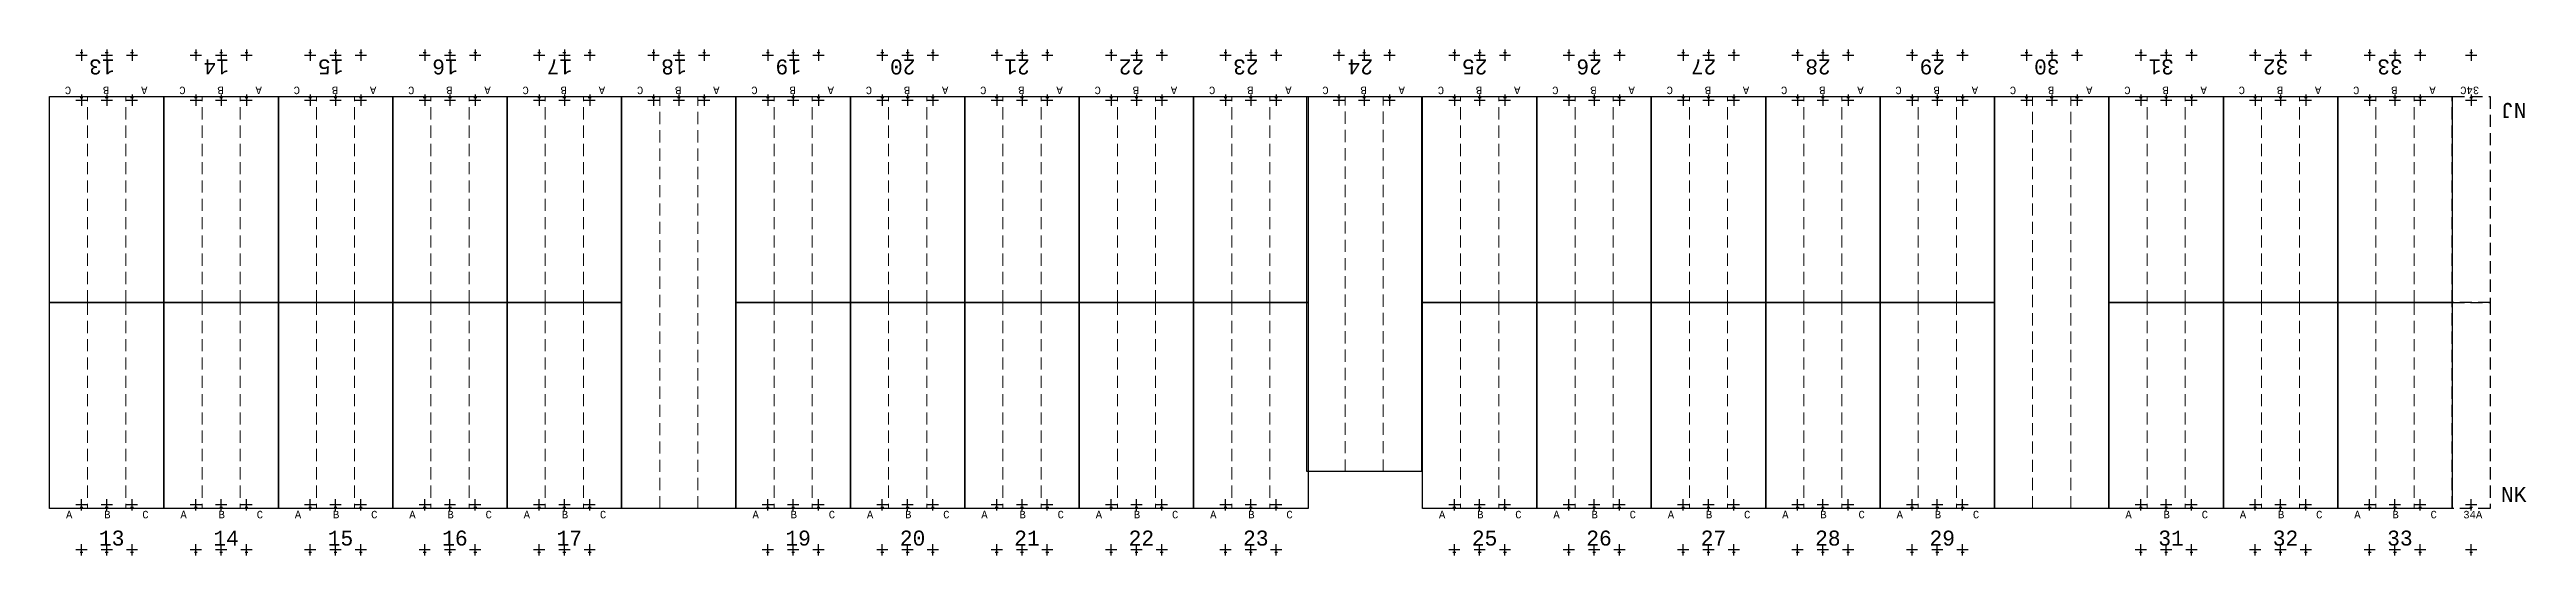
# Model space of a CAD drawing. Header units: millimetres. Extents: x 308165 to 657535, y 5096 to 173229.
# Drawn here: x 405472 to 471459, y 86308 to 99781 of the extents above; entities that cross this region are included whole.
import ezdxf

# ---------------------------------------------------------------- set-up
doc = ezdxf.new("R2010")
doc.units = ezdxf.units.MM
doc.linetypes.add('DASHED', pattern=[0.75, 0.5, -0.25])
for name, color, linetype in [('Bin location transponder', 250, 'Continuous'), ('WF exist equipment', 6, 'Continuous'), ('WF_numbers', 6, 'Continuous')]:
    doc.layers.add(name, color=color, linetype=linetype)
for name, color, linetype, lineweight in [('WF buffer', 1, 'DASHED', 30), ('WF transponder', 3, 'Continuous', 30), ('WF_bay', 5, 'Continuous', 30), ('WF_sketch_stock_areas', 30, 'Continuous', 30)]:
    doc.layers.add(name, color=color, linetype=linetype, lineweight=lineweight)
doc.styles.add('WF_txt', font='consola.ttf')

msp = doc.modelspace()

# ---------------------------------------------------------------- texts
at = {"layer": 'WF_numbers', "linetype": 'DASHED', "style": 'WF_txt'}
for s, insert, char_height, attachment_point, rotation in [('13', (407204, 99118, -162219), 400, 1, 180), ('14', (410252, 99118, -162219), 400, 1, 180), ('15', (413300, 99118, -162219), 400, 1, 180), ('16', (416348, 99118, -162219), 400, 1, 180), ('17', (419396, 99118, -162219), 400, 1, 180), ('18', (422444, 99118, -162219), 400, 1, 180), ('19', (425492, 99118, -162219), 400, 1, 180), ('20', (428540, 99118, -162219), 400, 1, 180), ('21', (431588, 99118, -162219), 400, 1, 180), ('22', (434636, 99118, -162219), 400, 1, 180), ('23', (437684, 99118, -162219), 400, 1, 180), ('24', (440732, 99118, -162219), 400, 1, 180), ('25', (443780, 99118, -162219), 400, 1, 180), ('26', (446828, 99118, -162219), 400, 1, 180), ('27', (449876, 99118, -162219), 400, 1, 180), ('28', (452924, 99118, -162219), 400, 1, 180), ('29', (455972, 99118, -162219), 400, 1, 180), ('30', (459020, 99118, -162219), 400, 1, 180), ('31', (462068, 99118, -162219), 400, 1, 180), ('32', (465116, 99118, -162219), 400, 1, 180), ('33', (468164, 99118, -162219), 400, 1, 180), ('34C', (470202, 98593, -162943), 200, 1, 180), ('NJ', (470782, 97958, -486658), 400, 3, 180), ('34A', (469775, 87495, -162943), 200, 1, 0)]:
    msp.add_mtext_dynamic_manual_height_columns(s, width=423.53, gutter_width=2118, heights=[0], dxfattribs=dict(at, insert=insert, char_height=char_height, attachment_point=attachment_point, rotation=rotation))
at = {"layer": 'WF_numbers', "linetype": 'DASHED', "char_height": 400, "attachment_point": 1, "style": 'WF_txt'}
for s, insert in [('NK', (470782, 88130, -486658)), ('13', (406789, 86970, -162219)), ('14', (409837, 86970, -162219)), ('15', (412885, 86970, -162219)), ('16', (415933, 86970, -162219)), ('17', (418981, 86970, -162219)), ('19', (425077, 86970, -162219)), ('20', (428125, 86970, -162219)), ('21', (431173, 86970, -162219)), ('22', (434221, 86970, -162219)), ('23', (437269, 86970, -162219)), ('25', (443365, 86970, -162219)), ('26', (446413, 86970, -162219)), ('27', (449461, 86970, -162219)), ('28', (452509, 86970, -162219)), ('29', (455557, 86970, -162219)), ('31', (461653, 86970, -162219)), ('32', (464701, 86970, -162219)), ('33', (467749, 86970, -162219))]:
    msp.add_mtext_dynamic_manual_height_columns(s, width=423.53, gutter_width=2118, heights=[0], dxfattribs=dict(at, insert=insert))

# ---------------------------------------------------------------- blocks, each defined once
blk = doc.blocks.new('Bin location transponder')
at = {"layer": 'Bin location transponder', "color": 3, "lineweight": 30}
for p, q in [((-600, 0), (600, 0)), ((-150, 300), (150, 300)), ((0, 600), (0, -600))]:
    blk.add_line(p, q, dxfattribs=at)
blk = doc.blocks.new('WF 10x18ft bay')
at = {"layer": 'WF_bay', "linetype": 'DASHED', "lineweight": 5, "ltscale": 650}
for p, q in [((1016, 5486), (1016, 0)), ((2032, 5486), (2032, 0))]:
    blk.add_line(p, q, dxfattribs=at)
at = {"layer": 'WF_bay'}
blk.add_lwpolyline([(0, 5486), (3048, 5486), (3048, 0), (0, 0)], close=True, dxfattribs=at)
at = {"layer": 'WF transponder', "xscale": 0.25, "yscale": 0.25, "zscale": 0.25, "rotation": 180.0000000062352}
for p in [(850, 100), (1524, 100), (2198, 100), (850, -1100), (1524, -1100), (2198, -1100)]:
    blk.add_blockref('Bin location transponder', p, dxfattribs=at)
at = {"layer": 'WF_numbers', "linetype": 'DASHED', "char_height": 200, "attachment_point": 1, "rotation": 0, "style": 'WF_txt'}
for s, insert in [('A', (439, -62, -723)), ('B', (1455, -62, -723)), ('C', (2471, -62, -723))]:
    blk.add_mtext_dynamic_manual_height_columns(s, width=423.53, gutter_width=2118, heights=[0], dxfattribs=dict(at, insert=insert))
blk = doc.blocks.new('WF 10x36ft bay')
at = {"layer": 'WF_bay', "linetype": 'DASHED', "lineweight": 5, "ltscale": 650}
for p, q in [((1016, 10973), (1016, 0)), ((2032, 10973), (2032, 0))]:
    blk.add_line(p, q, dxfattribs=at)
at = {"layer": 'WF_bay'}
blk.add_lwpolyline([(0, 10973), (3048, 10973), (3048, 0), (0, 0)], close=True, dxfattribs=at)
at = {"layer": 'WF transponder', "xscale": 0.25, "yscale": 0.25, "zscale": 0.25, "rotation": 180.0000000062352}
for p in [(850, 100), (1524, 100), (2198, 100), (850, -1100), (1524, -1100), (2198, -1100)]:
    blk.add_blockref('Bin location transponder', p, dxfattribs=at)
at = {"layer": 'WF_numbers', "linetype": 'DASHED', "char_height": 200, "attachment_point": 1, "rotation": 0, "style": 'WF_txt'}
for s, insert in [('A', (439, -62, -723)), ('B', (1455, -62, -723)), ('C', (2471, -62, -723))]:
    blk.add_mtext_dynamic_manual_height_columns(s, width=423.53, gutter_width=2118, heights=[0], dxfattribs=dict(at, insert=insert))
blk = doc.blocks.new('WF 10x34ft bay')
at = {"layer": 'WF_bay', "linetype": 'DASHED', "lineweight": 5, "ltscale": 650}
for p, q in [((1143863, 971520, -162219), (1143863, 981510, -162219)), ((1144879, 971520, -162219), (1144879, 981510, -162219))]:
    blk.add_line(p, q, dxfattribs=at)
at = {"layer": 'WF_bay', "elevation": -162219}
blk.add_lwpolyline([(1145895, 971520), (1142847, 971520), (1142847, 981510), (1145895, 981510)], close=True, dxfattribs=at)
at = {"layer": 'WF transponder', "xscale": 0.25, "yscale": 0.25, "zscale": 0.25}
for p in [(1143697, 982610, -162219), (1144371, 982610, -162219), (1145045, 982610, -162219), (1143697, 981410, -162219), (1144371, 981410, -162219), (1145045, 981410, -162219)]:
    blk.add_blockref('Bin location transponder', p, dxfattribs=at)
at = {"layer": 'WF_numbers', "linetype": 'DASHED', "char_height": 200, "attachment_point": 1, "rotation": 180, "style": 'WF_txt'}
for s, insert in [('C', (1143424, 981572, -162943)), ('B', (1144440, 981572, -162943)), ('A', (1145456, 981572, -162943))]:
    blk.add_mtext_dynamic_manual_height_columns(s, width=423.53, gutter_width=2118, heights=[0], dxfattribs=dict(at, insert=insert))
blk = doc.blocks.new('WF 40x216in buffer')
at = {"layer": 'WF buffer', "ltscale": 650}
blk.add_lwpolyline([(0, 5486), (1016, 5486), (1016, 0), (0, 0)], close=True, dxfattribs=at)
at = {"layer": 'WF transponder', "xscale": 0.25, "yscale": 0.25, "zscale": 0.25, "rotation": 180.0000000062352}
for p in [(508, 100), (508, -1100)]:
    blk.add_blockref('Bin location transponder', p, dxfattribs=at)

# ---------------------------------------------------------------- block references
at = {"layer": 'WF exist equipment', "color": 7, "true_color": 0xffffff}
msp.add_blockref('WF 10x34ft bay', (-703876, -882979), dxfattribs=at)
at = {"layer": 'WF_sketch_stock_areas'}
for name, p, rotation in [('WF 10x18ft bay', (408520, 98531, -162219), 179.9999999999069), ('WF 10x18ft bay', (411568, 98531, -162219), 179.9999999999069), ('WF 10x18ft bay', (414616, 98531, -162219), 179.9999999999069), ('WF 10x18ft bay', (417664, 98531, -162219), 179.9999999999069), ('WF 10x18ft bay', (420712, 98531, -162219), 179.9999999999069), ('WF 10x36ft bay', (423760, 98531, -162219), 180.0000000000523), ('WF 10x18ft bay', (426808, 98531, -162219), 179.9999999999069), ('WF 10x18ft bay', (429856, 98531, -162219), 179.9999999999069), ('WF 10x18ft bay', (432904, 98531, -162219), 179.9999999999069), ('WF 10x18ft bay', (435952, 98531, -162219), 179.9999999999069), ('WF 10x18ft bay', (439000, 98531, -162219), 179.9999999999069), ('WF 10x18ft bay', (445096, 98531, -162219), 179.9999999999069), ('WF 10x18ft bay', (448144, 98531, -162219), 179.9999999999069), ('WF 10x18ft bay', (451192, 98531, -162219), 179.9999999999069), ('WF 10x18ft bay', (454240, 98531, -162219), 179.9999999999069), ('WF 10x18ft bay', (457288, 98531, -162219), 179.9999999999069), ('WF 10x36ft bay', (460336, 98531, -162219), 180.0000000000523), ('WF 10x18ft bay', (463384, 98531, -162219), 179.9999999999069), ('WF 10x18ft bay', (466432, 98531, -162219), 179.9999999999069), ('WF 10x18ft bay', (469480, 98531, -162219), 179.9999999999069), ('WF 40x216in buffer', (470496, 98531, -162219), 179.9999999974419)]:
    msp.add_blockref(name, p, dxfattribs=dict(at, rotation=rotation))
for name, p in [('WF 10x18ft bay', (405472, 87558, -162219)), ('WF 10x18ft bay', (408520, 87558, -162219)), ('WF 10x18ft bay', (411568, 87558, -162219)), ('WF 10x18ft bay', (414616, 87558, -162219)), ('WF 10x18ft bay', (417664, 87558, -162219)), ('WF 10x18ft bay', (423760, 87558, -162219)), ('WF 10x18ft bay', (426808, 87558, -162219)), ('WF 10x18ft bay', (429856, 87558, -162219)), ('WF 10x18ft bay', (432904, 87558, -162219)), ('WF 10x18ft bay', (435952, 87558, -162219)), ('WF 10x18ft bay', (442048, 87558, -162219)), ('WF 10x18ft bay', (445096, 87558, -162219)), ('WF 10x18ft bay', (448144, 87558, -162219)), ('WF 10x18ft bay', (451192, 87558, -162219)), ('WF 10x18ft bay', (454240, 87558, -162219)), ('WF 10x18ft bay', (460336, 87558, -162219)), ('WF 10x18ft bay', (463384, 87558, -162219)), ('WF 10x18ft bay', (466432, 87558, -162219)), ('WF 40x216in buffer', (469480, 87558, -162219))]:
    msp.add_blockref(name, p, dxfattribs=at)

msp.set_redraw_order([(e.dxf.handle, doc.entitydb.next_handle()) for e in msp.query("TEXT MTEXT ATTDEF DIMENSION ARC_DIMENSION")])  # texts and dimensions are drawn at this point

doc.saveas('drawing.dxf')
